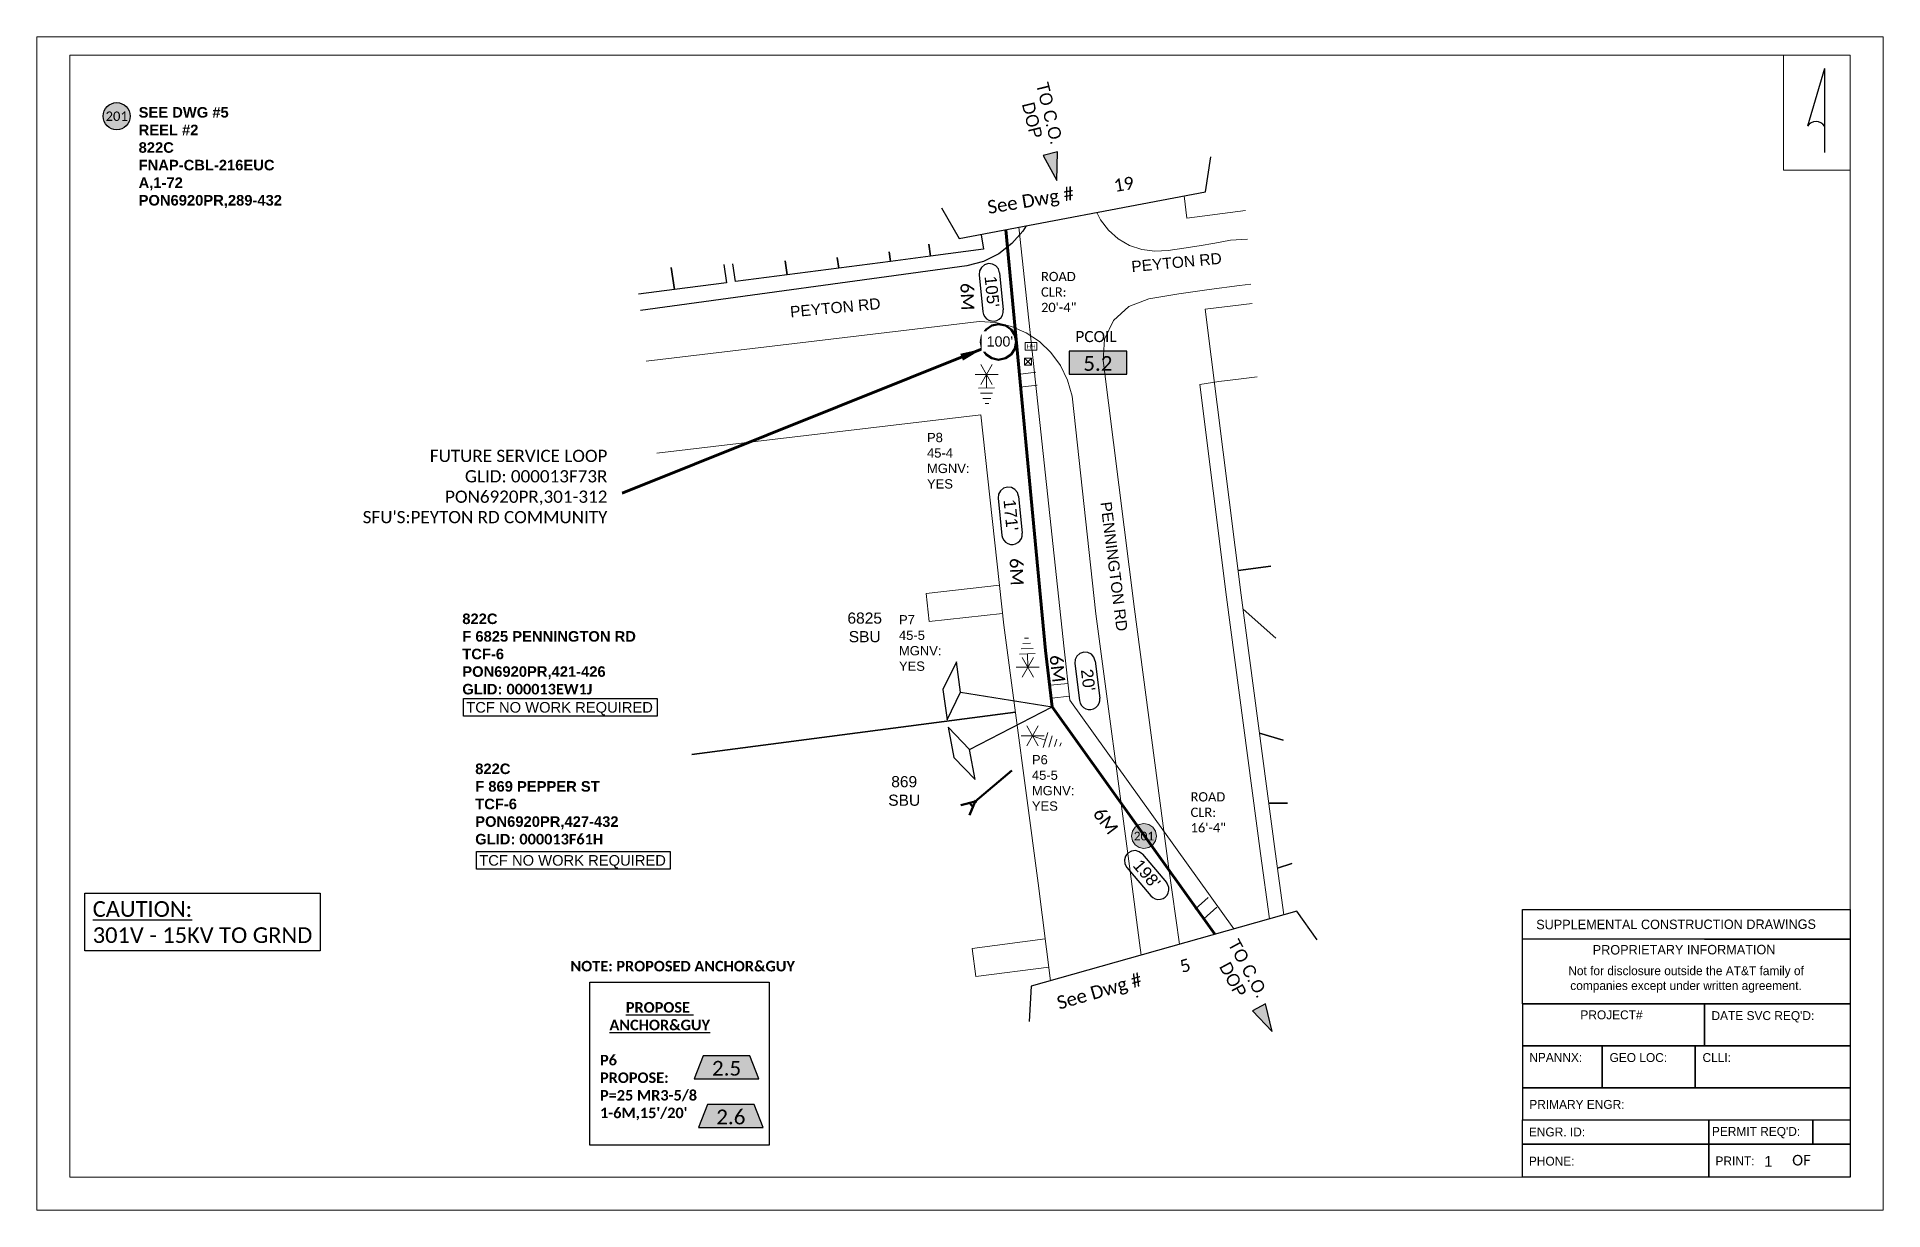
# Paper-space layout '6' of a CAD drawing. Header units: inches. Extents: x 1.3 to 17.9, y 1 to 11.6.
# The model-space entities are those that its viewports show. They can reach past a viewport. Long polylines and large blocks are cut down to what shows.
import ezdxf
from ezdxf.enums import TextEntityAlignment as Align
from ezdxf.lldxf.tags import DXFTag

# ---------------------------------------------------------------- set-up
doc = ezdxf.new("R2010")
doc.units = ezdxf.units.IN
doc.header["$MEASUREMENT"] = 0
doc.linetypes.add('ACAD_ISO02W100', pattern=[15, 12, -3])
for name, color, linetype in [('20 loop', 1, 'Continuous'), ('845CHH', 7, 'Continuous'), ('ADDRESS', 6, 'Continuous'), ('CableCallout', 7, 'Continuous'), ('EOP', 150, 'Continuous'), ('EX PED', 5, 'Continuous'), ('EXIST HH', 20, 'Continuous'), ('EXIST MH', 20, 'Continuous'), ('FBT.FST', 1, 'Continuous'), ('GroundingRED', 1, 'Continuous'), ('P-P VALUES', 7, 'Continuous'), ('parcels', 7, 'Continuous'), ('Placemark', 7, 'Continuous'), ('Pole_Temp', 7, 'Continuous'), ('REELS', 250, 'Continuous'), ('REELS BUBBLES', 87, 'Continuous'), ('SPAN LENGTHS', 7, 'Continuous'), ('STREET NAMES', 250, 'Continuous'), ('TerminalCallout', 7, 'Continuous'), ('TO CO', 7, 'Continuous'), ('Viewport', 7, 'Continuous')]:
    doc.layers.add(name, color=color, linetype=linetype)
for name, color, linetype, lineweight in [('AERIAL CABLE PROP', 1, 'Continuous', 60), ('AnchorGuyProposed', 1, 'Continuous', 50), ('AnchorGuyRemove', 7, 'Continuous', 0), ('BURIED CABLE PROP', 1, 'BUR', 60), ('DRIVEWAYS', 250, 'Continuous', 20), ('F-TEXT', 21, 'Continuous', 30), ('INNERDUCT', 4, 'Continuous', 53), ('MISC', 7, 'Continuous', 0), ('OVERLASH', 255, 'Continuous', 0), ('Pole notes', 7, 'Continuous', 0), ('Poles', 7, 'Continuous', 0), ('PROP CABLE', 1, 'Continuous', 50), ('RIZER TEXT', 1, 'Continuous', 0), ('ROAD CLEARENCE TEXT', 7, 'Continuous', 0), ('ROW', 102, 'ACAD_ISO02W100', 20), ('STRAND TEXT', 7, 'Continuous', 0), ('TEXT', 7, 'Continuous', 0), ('Transformer', 92, 'Continuous', 0), ('unk 2 (def)', 7, 'Continuous', 0), ('z Level 63', 7, 'Continuous', 0)]:
    doc.layers.add(name, color=color, linetype=linetype, lineweight=lineweight)
doc.layers.get('Viewport').off()
doc.styles.add('Annotative', font='arial.ttf')
doc.styles.add('calibri', font='calibri.ttf')
doc.styles.add('Legend', font='calibri.ttf')
doc.styles.add('MtXpl_Courier_New', font='cour.ttf')
doc.styles.add('PROPOSED', font='calibri.ttf')
doc.styles.get("Standard").update_dxf_attribs({"font": 'arial.ttf'})
doc.styles.add('TelcoFixed', font='dgn000.shx', dxfattribs={"height": 108})
tags = doc.linetypes.add('BUR', pattern='A,4.693195999999999,-0.073857,["B",Standard,S=0.5,R=0,X=0,Y=-0.25],-0.553701,4.679246', length=10).pattern_tags.tags
tags[6] = DXFTag(74, 10)
tags = doc.linetypes.add('EPV', pattern='A,3.309809,-0.120318,["EOP",Standard,S=0.477614,R=0,X=0,Y=-0.246604],-1.488372', length=4.918499).pattern_tags.tags
tags[6] = DXFTag(74, 10)
tags = doc.linetypes.add('RRW', pattern='A,0.9007299999999999,-0.315516,0.9007299999999999,-0.315516,0.9007299999999999,-0.120318,["R/W",Standard,S=0.477614,R=0,X=0,Y=-0.246604],-1.382879', length=4.836419).pattern_tags.tags
tags[14] = DXFTag(74, 10)
doc.dimstyles.get("Standard").update_dxf_attribs({"dimtxt": 2, "dimasz": 2, "dimexe": 0.18, "dimexo": 0.0625, "dimgap": 0.09, "dimtad": 0, "dimdec": 0, "dimzin": 0, "dimdsep": 46, "dimtxsty": 'Standard', "dimcen": 0.09, "dimadec": 0, "dimazin": 0, "dimtfac": 1, "dimtdec": 0, "dimtofl": 0, "dimtmove": 0, "dimatfit": 3, "dimfxl": 1, "dimtolj": 1, "dimtzin": 0, "dimarcsym": 0})

psp = doc.layouts.new('6')

# ---------------------------------------------------------------- texts
at = {"color": 18, "lineweight": 50, "true_color": 0x000000, "insert": (16.82688858578395, 1.508609950910781), "char_height": 0.095, "width": 0.7540039417133492, "attachment_point": 1, "style": 'Annotative'}
psp.add_mtext('1 ', dxfattribs=at)
at = {"layer": '845CHH', "color": 18, "linetype": 'ByBlock', "lineweight": -2, "true_color": 0x000000, "insert": (1.806388058785927, 3.799649952159952), "char_height": 0.140916919280301, "attachment_point": 1, "style": 'PROPOSED', "bg_fill": 16, "box_fill_scale": 1.5, "bg_fill_color": 256, "bg_fill_transparency": 0}
psp.add_mtext('{\\LCAUTION:}\\P301V - 15KV TO GRND', dxfattribs=at)
at = {"layer": 'CableCallout', "lineweight": 70, "insert": (2.218729812779367, 10.93591781467025), "char_height": 0.0948, "width": 1.28268797271487, "attachment_point": 1}
psp.add_mtext('{\\fArial|b1|i0|c0|p34;SEE DWG #5\\PREEL #2^J822C\\C7;\\PFNAP-CBL-216EUC\\PA,1-72\\PPON6920PR,289-432}', dxfattribs=at)
at = {"layer": 'F-TEXT', "color": 18, "lineweight": 25, "true_color": 0x000000, "insert": (3.483969469233159, 7.856194444133138), "char_height": 0.11, "attachment_point": 1}
psp.add_mtext_dynamic_manual_height_columns("\\pxqr;{\\fCalibri|b0|i0|c0|p34;FUTURE SERVICE LOOP\\PGLID: 000013F73R\\PPON6920PR,301-312\\PSFU'S:PEYTON RD COMMUNITY}", width=2.947327114428651, gutter_width=0.05196207736973214, heights=[0], dxfattribs=at)
at = {"layer": 'REELS', "char_height": 0.0948, "attachment_point": 1, "style": 'Annotative'}
for s, insert, width in [('\\pxql;{\\fCalibri|b1|i0|c0|p34;NOTE: PROPOSED ANCHOR&GUY}', (6.099545552151127, 3.263012224213112), 2.060004), ("\\pxqc;{\\fCalibri|b1|i0|c0|p34;\\LPROPOSE  ANCHOR&GUY\\l\\P\\pq*;\\PP6\\PPROPOSE:\\PP=25 MR3-5/8 \\P1-6M,15'/20'}", (6.365043618309875, 2.892513486796451), 1.073422089033277)]:
    psp.add_mtext(s, dxfattribs=dict(at, insert=insert, width=width))
at = {"layer": 'TerminalCallout', "lineweight": 30}
for p in [(5.163002281809734, 5.494183638732915), (5.279808237026778, 4.118713166504957)]:
    psp.add_text('TCF NO WORK REQUIRED', height=0.0948, dxfattribs=at).set_placement(p)
at = {"layer": 'TerminalCallout', "lineweight": 30, "char_height": 0.0948, "width": 1.839654610451454, "attachment_point": 1}
for s, insert in [('{\\fArial|b1|i0|c0|p34;822C\\PF 6825 PENNINGTON RD ^JTCF-6^J\\C7;PON6920PR\\C256;,421-426^JGLID:} {\\fCalibri|b1|i0|c0|p34;\\C256;\\c0;000013EW1J\\P\\fArial|b1|i0|c0|p34;\\C256;       }', (5.127333581724716, 6.384538508920842)), ('{\\fArial|b1|i0|c0|p34;822C\\PF 869 PEPPER ST ^JTCF-6^J\\C7;PON6920PR\\C256;,427-432^JGLID: \\fCalibri|b1|i0|c0|p34;\\C256;\\c0;000013F61H\\P\\fArial|b1|i0|c0|p34;\\C256;     }', (5.243557663342493, 5.036433780170949))]:
    psp.add_mtext(s, dxfattribs=dict(at, insert=insert))
at = {"layer": 'TEXT', "insert": (10.82229046302883, 8.873210247672983), "char_height": 0.1, "width": 0.2705384615384616, "attachment_point": 5, "style": 'Legend'}
psp.add_mtext('PCOIL', dxfattribs=at)

msp = doc.modelspace()

# ---------------------------------------------------------------- texts
at = {"layer": 'ADDRESS', "color": 7, "lineweight": 50, "char_height": 6, "width": 21.53156889495225, "attachment_point": 2}
for s, insert in [('6825 SBU', (2014955.037635205, 780167.039409848)), ('869 SBU', (2014976.330035313, 780078.8482323507))]:
    msp.add_mtext(s, dxfattribs=dict(at, insert=insert))
at = {"layer": 'P-P VALUES', "color": 4, "insert": (2015061.084595646, 779948.1330936251), "char_height": 6.999999999999997, "width": 53.1287061897138, "attachment_point": 5, "rotation": 6.502750264176466, "style": 'Legend'}
msp.add_mtext("{\\fVerdana|b0|i0|c0|p34;PI-P 365'}", dxfattribs=at)
at = {"layer": 'Pole_Temp', "lineweight": 0, "char_height": 5, "attachment_point": 1}
for s, insert, width in [('P9\\P45-4\\PMGNV: YES', (2014991.536152769, 780402.3312743929), 22.33512960436562), ('P8\\P45-4\\PMGNV: YES', (2014988.635601252, 780263.9159504893), 22.33512960436562), ('P7\\P45-5\\PMGNV: YES', (2014973.513726553, 780165.6270701698), 27.70006821282401), ('P6\\P45-5\\PMGNV: YES', (2015045.192380256, 780090.185451514), 27.69665757162347)]:
    msp.add_mtext(s, dxfattribs=dict(at, insert=insert, width=width))
at = {"layer": 'RIZER TEXT', "insert": (2015200.085016905, 779965.7886729548), "char_height": 5, "attachment_point": 8, "style": 'Legend'}
msp.add_mtext_dynamic_manual_height_columns("\\pxql;{\\C1;+24' UP\\PPOLE}", width=25.64623127356171, gutter_width=0.9999999999999998, heights=[0], dxfattribs=at)
at = {"layer": 'ROAD CLEARENCE TEXT', "lineweight": 50, "char_height": 5, "attachment_point": 1, "style": 'PROPOSED'}
for s, insert in [('ROAD CLR:\\P20\'-4"', (2015050.100712699, 780350.7160778273)), ('ROAD CLR:\\P16\'-4"', (2015130.744605504, 780070.1628143764))]:
    msp.add_mtext_dynamic_manual_height_columns(s, width=26.23384615384615, gutter_width=50, heights=[0], dxfattribs=dict(at, insert=insert))
at = {"layer": 'STRAND TEXT', "color": 7, "lineweight": 50, "style": 'PROPOSED'}
for rotation, p in [(272.262673902674, (2015006.601201965, 780344.6233416615)), (272.262673902674, (2015033.166762306, 780196.2634611166)), (276.3667313054362, (2015054.675995762, 780143.7618926552)), (306.9038310628253, (2015077.763106353, 780058.4925709189))]:
    msp.add_text('6M', height=6.999999999999996, rotation=rotation, dxfattribs=at).set_placement(p)
at = {"layer": 'STREET NAMES', "color": 7, "char_height": 6, "attachment_point": 1}
for s, width, insert, rotation in [('PENNINGTON RD', 116.2382467330496, (2015056.865885925, 780454.4966353), 278.4036907155498), ('PEYTON RD', 84.06374524264133, (2015098.54709311, 780356.5385236857), 5.394691889105204), ('PEYTON RD', 84.06374524264133, (2014914.538258794, 780332.1334742428), 5.394691889105204), ('PENNINGTON RD', 116.2382467330496, (2015088.057383174, 780227.1445749922), 277.2098431267434)]:
    msp.add_mtext_dynamic_manual_height_columns(s, width=width, gutter_width=25, heights=[0], dxfattribs=dict(at, insert=insert, rotation=rotation))

# ---------------------------------------------------------------- blocks, each defined once
blk = doc.blocks.new('ATTSW_NORTH1')
at = {"layer": 'z Level 63', "color": 0, "linetype": 'Continuous', "lineweight": -2, "ltscale": 800.0016000032}
for q in [(-1457.820284862712, -1329.189083256584), (0, -3558.796577751535)]:
    blk.add_line((0, 3558.796577751593), q, dxfattribs=at)
blk.add_arc((-728.9101424310356, -1826.378549324159), 882.3306414873485, 34.29789068001725, 145.7021093199828, dxfattribs=at)
blk = doc.blocks.new('*U420')
for p, q in [((13.34849241262916, 1.852501518347088), (13.34849241262916, 2.701008344256723)), ((13.34849241262916, 2.701008344256723), (16.29560800141369, 2.701008344256723)), ((16.29560800141369, 2.701008344256723), (16.29560800141369, 1.852501518347088)), ((16.29560800141369, 2.435673559590715), (13.34849241262916, 2.435673559590715)), ((14.98577885084278, 2.435673559590715), (16.29560800141369, 2.435673559590715)), ((13.34849241262916, 1.852501518347088), (14.98577885084278, 1.852501518347088)), ((16.29560800141369, 1.852501518347088), (13.34849241262916, 1.852501518347088)), ((13.34849241262916, 1.852501518347088), (13.34849241262916, 1.475429490140112)), ((14.98577885084278, 1.475429490140112), (14.98577885084278, 1.852501518347088)), ((14.98577885084278, 1.852501518347088), (16.29560800141369, 1.852501518347088)), ((14.98577885084278, 1.852501518347088), (14.98577885084278, 1.475429490140112)), ((16.29560800141369, 1.852501518347088), (16.29560800141369, 1.475429490140112)), ((13.34849241262916, 1.475429490140112), (14.0667072716534, 1.475429490140112)), ((13.34849241262916, 1.475429490140112), (13.34849241262916, 1.098357461945459)), ((14.98577885084278, 1.475429490140112), (13.34849241262916, 1.475429490140112)), ((14.0667072716534, 1.098357461945459), (14.0667072716534, 1.475429490140112)), ((14.0667072716534, 1.475429490140112), (14.90197499135123, 1.475429490140112)), ((14.0667072716534, 1.475429490140112), (14.0667072716534, 1.098357461945459)), ((14.90197499135123, 1.475429490140112), (14.90197499135123, 1.098357461945459)), ((14.90197499135123, 1.098357461945459), (14.90197499135123, 1.475429490140112)), ((14.90197499135123, 1.475429490140112), (16.29560800141369, 1.475429490140112)), ((16.29560800141369, 1.475429490140112), (14.98577885084278, 1.475429490140112)), ((16.29560800141369, 1.475429490140112), (16.29560800141369, 1.098357461945459)), ((13.34849241262916, 1.098357461945459), (13.34849241262916, 0.810591966744276)), ((14.0667072716534, 1.098357461945459), (13.34849241262916, 1.098357461945459)), ((13.34849241262916, 1.098357461945459), (16.29560800141369, 1.098357461945459)), ((14.90197499135123, 1.098357461945459), (14.0667072716534, 1.098357461945459)), ((16.29560800141369, 1.098357461945459), (14.90197499135123, 1.098357461945459)), ((16.29560800141369, 1.098357461945459), (16.29560800141369, 0.810591966744276)), ((13.34849241262916, 0.810591966744276), (16.29560800141369, 0.810591966744276)), ((13.34849241262916, 0.5922871083281138), (13.34849241262916, 0.810591966744276)), ((13.34849241262916, 0.810591966744276), (15.02547064328433, 0.810591966744276)), ((15.02547064328433, 0.810591966744276), (15.95822776566058, 0.810591966744276)), ((15.02547064328433, 0.810591966744276), (15.02547064328433, 0.5922871083281138)), ((15.02547064328433, 0.5922871083281138), (15.02547064328433, 0.810591966744276)), ((15.95822776566058, 0.810591966744276), (16.29560800141369, 0.810591966744276)), ((15.95822776566058, 0.5922871083281138), (15.95822776566058, 0.810591966744276)), ((15.95822776566058, 0.810591966744276), (15.95822776566058, 0.5922871083281138)), ((16.29560800141369, 0.810591966744276), (16.29560800141369, 0.5922871083281138)), ((13.34849241262916, 0.2945986650165446), (13.34849241262916, 0.5922871083281138)), ((13.34849241262916, 0.5922871083281138), (15.02547064328433, 0.5922871083281138)), ((15.02547064328433, 0.5922871083281138), (13.34849241262916, 0.5922871083281138)), ((15.02547064328433, 0.5922871083281138), (15.95822776566058, 0.5922871083281138)), ((16.29560800141369, 0.5922871083281138), (15.02547064328433, 0.5922871083281138)), ((15.02547064328433, 0.5922871083281138), (15.02547064328433, 0.2945986650165446)), ((15.02547064328433, 0.2945986650165446), (15.02547064328433, 0.5922871083281138)), ((15.95822776566058, 0.5922871083281138), (16.29560800141369, 0.5922871083281138)), ((16.29560800141369, 0.5922871083281138), (16.29560800141369, 0.2945986650165446)), ((15.02547064328433, 0.2945986650165446), (13.34849241262916, 0.2945986650165446)), ((16.29560800141369, 0.2945986650165446), (15.02547064328433, 0.2945986650165446))]:
    blk.add_line(p, q)
at = {"layer": 'z Level 63', "color": 7, "linetype": 'Continuous', "lineweight": 0, "flags": 128}
blk.add_lwpolyline([(0, 10.54295848393176), (16.59020666643023, 10.54295848393176), (16.59020666643023, 0), (0, 0), (0, 10.54295848393176)], dxfattribs=at)
at = {"layer": 'z Level 63', "color": 7, "linetype": 'Continuous', "lineweight": 0}
for points in [[(0.2945986650165455, 10.38019258363666), (16.29560800141369, 10.38019258363666), (16.29560800141369, 1.852501518347088), (16.29560800141369, 0.2945986650165455), (13.34849241262916, 0.2945986650165455), (0.2945986650165455, 0.2945986650165455)], [(15.693919997681, 10.38019258363666), (16.29560800141368, 10.38019258363666), (16.29560800141368, 9.345351440201124), (15.693919997681, 9.345351440201124)]]:
    blk.add_lwpolyline(points, close=True, dxfattribs=at)
at = {"layer": 'unk 2 (def)', "color": 7, "linetype": 'Continuous', "lineweight": 30, "ltscale": 100, "xscale": 0.0001058182743603506, "yscale": 0.0001058182743603506, "zscale": 0.0001058182743603506}
blk.add_blockref('ATTSW_NORTH1', (16.06477348676981, 9.881967851988689), dxfattribs=at)
at = {"color": 18, "lineweight": 30, "true_color": 0x000000, "style": 'TelcoFixed'}
for s, p in [('SUPPLEMENTAL CONSTRUCTION DRAWINGS', (13.47329721691971, 2.523516794828307)), ('PROPRIETARY INFORMATION', (13.98114065982369, 2.296402577848582))]:
    blk.add_text(s, height=0.085, rotation=0.08500000000000002, dxfattribs=at).set_placement(p)
at = {"color": 18, "lineweight": 20, "true_color": 0x000000, "style": 'TelcoFixed'}
for s, p in [('PROJECT#', (13.87033024889612, 1.714634983979026)), ("DATE SVC REQ'D:", (15.04832713370683, 1.707652507367123)), ('NPANNX:', (13.41079512932676, 1.332115267700393)), ('GEO LOC:', (14.13232513159794, 1.330580479160147)), ('CLLI:', (14.96765424283738, 1.330580479160147)), ('PRIMARY ENGR:', (13.41097930395159, 0.909711218730447)), ('ENGR. ID:', (13.40734870117867, 0.6618585543899074)), ("PERMIT REQ'D:", (15.0521389235094, 0.666943820419921)), ('PHONE:', (13.4073487011787, 0.3999861248375798)), ('PRINT:', (15.08432693183387, 0.4015209133778253))]:
    blk.add_text(s, height=0.08, dxfattribs=at).set_placement(p)
at = {"color": 18, "lineweight": 25, "true_color": 0x000000, "insert": (13.37062784519279, 2.191061753171212), "char_height": 0.08, "width": 2.898228571428567, "attachment_point": 1, "style": 'TelcoFixed'}
blk.add_mtext('\\pxqc;Not for disclosure outside the AT&T family of\\Pcompanies except under written agreement.', dxfattribs=at)
at = {"color": 18, "lineweight": 50, "true_color": 0x000000, "insert": (15.77340754374479, 0.4958542468682765), "char_height": 0.095, "attachment_point": 1, "style": 'calibri'}
blk.add_mtext_dynamic_manual_height_columns('OF', width=0.2138519055382027, gutter_width=0.475, heights=[0.103258784066311], dxfattribs=at)
at = {"color": 18, "lineweight": 50, "true_color": 0x000000, "style": 'MtXpl_Courier_New', "flags": 10}
blk.add_attdef('PROJECT_#', (13.83180658333828, 1.523903139604286), '', height=0.085, rotation=0.05, dxfattribs=at)
for tag, p in [('SVC_DATE', (15.23653331062125, 1.530556560489181)), ('GEO_LOC', (14.14976073044807, 1.14818607331874)), ('CLLI_REG', (15.29273170120809, 1.150863401305024)), ('PRIMARY_ENG', (14.52149200096295, 0.8940594164008928)), ('ENGR_ID', (14.05452081127601, 0.6571100788113142)), ('PERMIT_REQ', (16.01542996611477, 0.6594570520076104)), ('PHONE_#', (13.92723977283373, 0.3924638334498809)), ('TOTAL_PG', (15.98725944928299, 0.3985157853298149))]:
    blk.add_attdef(tag, p, '', height=0.085, dxfattribs=at)
blk.add_attdef('NPANNX', text='', height=0.085, dxfattribs=at).set_placement((13.42274346103387, 1.241935592823809), align=Align.TOP_LEFT)
blk = doc.blocks.new('CCFB')
at = {"linetype": 'Continuous', "lineweight": 0, "true_color": 0xffffff}
h = blk.add_hatch(color=7, dxfattribs=at)
h.dxf.hatch_style = 1
h.paths.add_polyline_path([(-0.1216836353353937, 0, 1), (0.1216836353353937, 0, 1)])
at = {"color": 0, "linetype": 'ByBlock', "lineweight": -2}
blk.add_circle((0, 0), 0.1216836353353937, dxfattribs=at)
at = {"color": 0, "linetype": 'ByBlock', "lineweight": -2, "style": 'PROPOSED'}
blk.add_attdef('CCFN', text='', height=0.08437499999999999, dxfattribs=at).set_placement((-4.879430193227563e-14, -4.485301019485632e-14), align=Align.MIDDLE_CENTER)
at = {"color": 0, "linetype": 'ByBlock', "lineweight": -2, "flags": 104}
blk.add_attdef('CCFA', text='', height=0.08437499999999999, dxfattribs=at).set_placement((0.2063068056513823, 0.08956686444820822), align=Align.TOP_LEFT)
blk = doc.blocks.new('*U414')
h = blk.add_hatch(color=92)
h.dxf.hatch_style = 1
h.paths.add_polyline_path([(149.8786954304534, -0.05685292398920438), (-56.25108877172897, 54.91337148501616), (-56.25108877172897, -54.91249257389091)])
at = {"color": 92, "lineweight": 30}
blk.add_lwpolyline([(-579.7523988562098, 0.0004394555626276997, 0, 0, 0), (-56.25108877172897, 0.0004394555626276997, 30, 0, 0), (0.00020904863049509, 0.0004394555626276997, 0, 0, 0)], format="xyseb", dxfattribs=at)
at = {"color": 92}
blk.add_lwpolyline([(149.8786954304534, -0.05685292398920438), (-56.25108877172897, 54.91337148501616), (-56.25108877172897, -54.91249257389091), (149.8786954304534, -0.05685292398920438)], close=True, dxfattribs=at)
at = {"color": 92, "lineweight": 30, "char_height": 95, "attachment_point": 1, "style": 'TelcoFixed'}
for s, insert in [('TO C.O.', (-588.2215829654524, 114.513878721923)), ('\\pxql;DOP', (-469.0938219933232, -24.041088013847))]:
    blk.add_mtext_dynamic_manual_height_columns(s, width=678.4658020231873, gutter_width=1, heights=[0], dxfattribs=dict(at, insert=insert))
blk = doc.blocks.new('*U319')
at = {"color": 92, "lineweight": 30}
blk.add_lwpolyline([(17.64830332176687, 9.60880173982921), (13.92309291382638, 10.04095335399207), (2.224000239878674, -13.86733899724124), (4.851106300793286, -16.54357914822872)], dxfattribs=at)
at = {"color": 92, "lineweight": 30, "style": 'Legend'}
blk.add_text('See Dwg #', height=1.414881340905363, rotation=242.6180592762548, dxfattribs=at).set_placement((14.14027490131077, 5.98500054730439))
at = {"lineweight": 0, "style": 'Legend'}
blk.add_attdef('DWG', (7.959114804732952, -6.155255674570661), '', height=1.349999999999999, rotation=242.6180592762548, dxfattribs=at)
blk = doc.blocks.new('*U320')
at = {"color": 92, "lineweight": 30}
blk.add_lwpolyline([(5.381629191049519, -21.04881129564596), (9.102676791016236, -20.5821718632856), (15.35635548039702, 8.078285671570924), (12.16791410044024, 10.05256760879039)], dxfattribs=at)
at = {"color": 92, "lineweight": 30, "style": 'Legend'}
blk.add_text('See Dwg #', height=1.414881340905362, rotation=258.1192056406229, dxfattribs=at).set_placement((11.75323867956836, 6.639375777891319))
at = {"lineweight": 0, "style": 'Legend'}
blk.add_attdef('DWG', (9.041494048644807, -6.71124227255709), '', height=1.349999999999999, rotation=258.1192056406229, dxfattribs=at)
blk = doc.blocks.new('*U418')
at = {"linetype": 'Continuous', "lineweight": 0, "true_color": 0xffffff}
h = blk.add_hatch(color=7, dxfattribs=at)
h.dxf.hatch_style = 1
h.paths.add_polyline_path([(0.1846579991013264, -0.06053593705795673), (0.1337947994607954, 0.07154247106849444), (-0.1337947994607956, 0.07154247106849444), (-0.1846579991013269, -0.06053593705795673)])
at = {"color": 0, "linetype": 'ByBlock', "lineweight": -2}
blk.add_lwpolyline([(-0.1337947994607957, 0.07154247106849446), (-0.1846579991013269, -0.06053593705795673), (0.1846579991013264, -0.06053593705795673), (0.1337947994607954, 0.07154247106849446), (-0.1337947994607957, 0.07154247106849446)], dxfattribs=at)
at = {"color": 0, "linetype": 'ByBlock', "lineweight": -2, "style": 'PROPOSED'}
blk.add_attdef('CCFN', text='', height=0.08437499999999999, dxfattribs=at).set_placement((-4.879430193227563e-14, -4.485301019485632e-14), align=Align.MIDDLE_CENTER)
at = {"color": 0, "linetype": 'ByBlock', "lineweight": -2, "flags": 104}
blk.add_attdef('CCFA', text='', height=0.08437499999999999, dxfattribs=at).set_placement((0.2063068056513823, 0.08956686444820822), align=Align.TOP_LEFT)
blk = doc.blocks.new('*U419')
at = {"linetype": 'Continuous', "lineweight": 0, "true_color": 0xffffff}
h = blk.add_hatch(color=7, dxfattribs=at)
h.dxf.hatch_style = 1
h.paths.add_polyline_path([(-0.1646579991013269, -0.06053593705795671), (0.1646579991013263, -0.06053593705795676), (0.1646579991013263, 0.0709794079818593), (-0.1646579991013269, 0.0709794079818593)])
at = {"color": 0, "linetype": 'ByBlock', "lineweight": -2}
blk.add_lwpolyline([(-0.1646579991013269, -0.06053593705795673), (0.1646579991013263, -0.06053593705795673), (0.1646579991013263, 0.0709794079818593), (-0.1646579991013269, 0.0709794079818593)], close=True, dxfattribs=at)
at = {"color": 0, "linetype": 'ByBlock', "lineweight": -2, "style": 'PROPOSED'}
blk.add_attdef('CCFN', text='', height=0.08437499999999999, dxfattribs=at).set_placement((-4.879430193227563e-14, -4.485301019485632e-14), align=Align.MIDDLE_CENTER)
at = {"color": 0, "linetype": 'ByBlock', "lineweight": -2, "flags": 104}
blk.add_attdef('CCFA', text='', height=0.08437499999999999, dxfattribs=at).set_placement((0.2063068056513823, 0.08956686444820822), align=Align.TOP_LEFT)
blk = doc.blocks.new('ACMAP_ANN_TEMPLATE_SPANS')
at = {"color": 0, "linetype": 'ByBlock', "lineweight": -2}
for p, q in [((-8.152258758647022, 12.48579457613637), (22.73670367137532, 12.48579457613637)), ((-8.152258758647022, -4.489136403890521), (22.73670367137532, -4.489136403890521))]:
    blk.add_line(p, q, dxfattribs=at)
for centre, start, end in [((-8.152258758647022, 3.998329086122945), 90, 270), ((22.73670367137532, 3.998329086122945), 270, 90)]:
    blk.add_arc(centre, 8.48746549001349, start, end, dxfattribs=at)
at = {"color": 18, "lineweight": 50, "true_color": 0x000000, "style": 'Annotative'}
blk.add_attdef('AERIALFOOT', text='', height=10, dxfattribs=at).set_placement((6.686639764051677, 4.728349187102339), align=Align.MIDDLE_CENTER)
blk = doc.blocks.new('*U416')
at = {"linetype": 'Continuous', "lineweight": 0, "true_color": 0xffffff}
h = blk.add_hatch(color=7, dxfattribs=at)
h.dxf.hatch_style = 1
h.paths.add_polyline_path([(-0.1216836353353937, 0, 1), (0.1216836353353937, 0, 1)])
at = {"color": 0, "linetype": 'ByBlock', "lineweight": -2}
blk.add_circle((0, 0), 0.1216836353353937, dxfattribs=at)
at = {"color": 0, "linetype": 'ByBlock', "lineweight": -2, "style": 'PROPOSED'}
blk.add_attdef('CCFN', text='', height=0.08437499999999999, dxfattribs=at).set_placement((-4.879430193227563e-14, -4.485301019485632e-14), align=Align.MIDDLE_CENTER)
at = {"color": 0, "linetype": 'ByBlock', "lineweight": -2, "flags": 104}
blk.add_attdef('CCFA', text='', height=0.08437499999999999, dxfattribs=at).set_placement((0.2063068056513823, 0.08956686444820822), align=Align.TOP_LEFT)
blk = doc.blocks.new('*U180')
at = {"linetype": 'Continuous', "lineweight": 0}
for p, q in [((-0.07895632718719386, -0.3862978595086548), (-0.8602413903171333, 0.7129710355557192)), ((0.7361450955836986, 0.19302042140164685), (-0.04513996754624089, 1.2922893164660207))]:
    blk.add_line(p, q, dxfattribs=at)
blk = doc.blocks.new('*U181')
at = {"linetype": 'Continuous', "lineweight": 0}
for p, q in [((-0.5021526868003077, -0.2001313805709507), (-0.5049934974790856, 1.1484939874689246)), ((0.49784509464319177, -0.19802493615458372), (0.49500428396441387, 1.1506004318852914))]:
    blk.add_line(p, q, dxfattribs=at)
blk = doc.blocks.new('*U187')
at = {"linetype": 'Continuous', "lineweight": 0}
for p, q in [((-0.07895632718719386, -0.3862978595086548), (-0.8602413903171333, 0.7129710355557192)), ((0.7361450955836986, 0.19302042140164685), (-0.04513996754624089, 1.2922893164660207))]:
    blk.add_line(p, q, dxfattribs=at)
blk = doc.blocks.new('*U188')
at = {"layer": 'FBT.FST', "lineweight": 30}
blk.add_lwpolyline([(-44.54345002097173, -22.84432644224659), (0, 0)], dxfattribs=at)
blk.add_lwpolyline([(-41.53654578956905, -39.14433155684269), (-44.54345002097173, -22.84432644224659), (-56.02628113935835, -10.89124193266465), (-53.0193769075861, -27.19124704695446)], close=True, dxfattribs=at)
blk = doc.blocks.new('*U189')
at = {"layer": 'FBT.FST', "lineweight": 30}
blk.add_lwpolyline([(-56.64843393570712, -6.965505135510535), (-49.42411500489725, 7.952298180615754), (-51.60443772269618, 24.38330036042347), (-58.82875665302687, 9.4654970443253)], close=True, dxfattribs=at)
blk.add_lwpolyline([(-49.42411500489725, 7.952298180615754), (0, 0)], dxfattribs=at)
blk = doc.blocks.new('HH')
at = {"layer": 'EXIST HH', "color": 1, "lineweight": 0}
blk.add_lwpolyline([(-5.696157515021346, 3.301187967726716), (4.746838742140481, 3.301187967726716), (4.746838742140481, -3.566200772468451), (-5.696157515021346, -3.566200772468451)], close=True, dxfattribs=at)
at = {"layer": 'EXIST HH', "color": 1}
blk.add_text('HH', height=4, dxfattribs=at).set_placement((-4.393143628733981, -2.224780506065912))
blk = doc.blocks.new('EX MH')
at = {"layer": 'EXIST MH', "lineweight": 0}
blk.add_circle((-0.1448043128475547, -0.1407622246770188), 7.024253633489055, dxfattribs=at)
at = {"layer": 'EXIST MH'}
blk.add_text('MH', height=5, dxfattribs=at).set_placement((-5.140123474877328, -2.419185792678036))
blk = doc.blocks.new('EX PED')
at = {"layer": 'EX PED', "color": 5, "lineweight": 0}
blk.add_lwpolyline([(-3.764058627886698, 3.739049226394854), (3.764058627653867, 3.739049226394854), (3.764058627653867, -3.739049226394854), (-3.764058627886698, -3.739049226394854)], close=True, dxfattribs=at)
for points in [[(-3.764058627886698, 3.739049226394854), (3.764058627653867, -3.739049226394854)], [(3.764058627653867, 3.739049226394854), (-3.764058627886698, -3.739049226394854)]]:
    blk.add_lwpolyline(points, dxfattribs=at)
blk = doc.blocks.new('Transforam')
at = {"layer": 'Transformer', "color": 3}
blk.add_lwpolyline([(-0.457138265171082, 6.946186634219498), (-6.636639627766352, -3.737272404746313), (5.70525798441711, -3.747148055434495)], close=True, dxfattribs=at)
blk.add_text('T', height=4, dxfattribs=at).set_placement((-2.023227286046165, -1.857558872347937))
blk = doc.blocks.new('100 loop')
at = {"layer": '20 loop', "lineweight": 50}
blk.add_circle((0.03355501824989915, 0.1748532380443066), 7.957747154594767, dxfattribs=at)
at = {"layer": '20 loop', "lineweight": 50, "insert": (-5.314746514661238, 2.685847337823361), "char_height": 4.56257601179533, "width": 3.872875634959753, "attachment_point": 1, "bg_fill": 2}
blk.add_mtext("100'", dxfattribs=at)
blk = doc.blocks.new('POLES')
at = {"layer": 'Poles'}
for points in [[(-0.9279452641875641, 1.718820345782353), (1.125573408324813, -1.843961284794444)], [(-0.9279452641875641, -1.843961284794444), (1.125573408324813, 1.714633763623507)], [(-1.95993782824056, -0.06466376078196845), (2.155472681101887, -0.06466376078196845)]]:
    blk.add_lwpolyline(points, dxfattribs=at)
blk = doc.blocks.new('*U207')
at = {"layer": 'Pole notes', "color": 135, "linetype": 'Continuous', "lineweight": 0, "true_color": 0x32a0a0, "flags": 128}
for points in [[(1.629893259251173, 3.103458574873724), (2.538031647886453, 2.412094065824963)], [(2.333987658097622, 3.51443320759685), (2.760537507257142, 3.189701392707151)], [(0.01718606168531512, -0.01412579643358398), (1.199389443134308, 1.538751534580277)], [(0.2941995557860412, 2.227871353597232), (2.107527831466894, 0.8473870254052704)], [(0.9670778784731128, 2.661058282436947), (2.34304513360467, 1.613536298835041)]]:
    blk.add_lwpolyline(points, dxfattribs=at)
blk = doc.blocks.new('*U208')
at = {"layer": 'Pole notes', "color": 135, "linetype": 'Continuous', "lineweight": 0, "true_color": 0x32a0a0, "flags": 128}
for points in [[(1.806513445218115, 3.003892814974767), (2.673135677534297, 2.261150515290256)], [(2.533203494374656, 3.373447470859004), (2.940253330715774, 3.024583663400797)], [(0.0161554331742373, -0.01517575099232493), (1.286212612451585, 1.466710749942289)], [(0.422404088703156, 2.20704154858509), (2.152834844458276, 0.7239684501492546)], [(1.119215316102553, 2.600577145234107), (2.432279304073328, 1.47521002432741)]]:
    blk.add_lwpolyline(points, dxfattribs=at)
blk = doc.blocks.new('*U174')
at = {"layer": 'Pole notes', "color": 135, "linetype": 'Continuous', "lineweight": 0, "true_color": 0x32a0a0, "flags": 128}
for points in [[(-0.01971383402923243, 0.02084729500566267), (-1.23709642047987, -1.504607548145363)], [(-1.703246103657203, -3.059067624991576), (-2.595347543696527, -2.347129960610009)], [(-1.030493638951708, -2.631930212702754), (-2.382162487115344, -1.553236781635553)], [(-0.347891413711091, -2.214233726535694), (-2.129197860213694, -0.7926698836445011)], [(-2.416548634217244, -3.453844234133371), (-2.835565977217305, -3.119449270527852)]]:
    blk.add_lwpolyline(points, dxfattribs=at)
blk = doc.blocks.new('*U175')
at = {"layer": 'Pole notes', "color": 135, "linetype": 'Continuous', "lineweight": 0, "true_color": 0x32a0a0, "flags": 128}
for points in [[(-2.439557565972731, 3.443955333016507), (-1.983285178799833, 3.725399881947752)], [(-2.308911176020595, 2.639231410157663), (-1.337492545295206, 3.238435933809586)], [(-2.134109393420631, 1.861744056856026), (-0.6622629831841617, 2.769629698331626)], [(-1.971520608265688, 1.078174634659377), (-0.03183730347099957, 2.274638212403414)], [(0.02135786139781748, 0.01434988320271026), (-1.003255934205485, 1.675433689079331)]]:
    blk.add_lwpolyline(points, dxfattribs=at)
blk = doc.blocks.new('*U252')
blk.add_line((-8.039376132320408, -2.629044460979388), (-7.745545848594577, -3.399341726186417))
for points in [[(1.370451369447383e-05, 7.498571636318729e-05), (-7.118725890883145, -2.715371854827181)], [(-9.451976885209474, -2.496587927008158), (-7.118725890339786, -2.71537185377111), (-8.697737998829872, -4.438349394871005)], [(-7.11872589122705, -2.715371855197466), (-7.024564198863567, -2.510200441960611)], [(-6.913554478117297, -2.809533547074001), (-7.118725891271826, -2.715371854788121)]]:
    blk.add_lwpolyline(points)
blk = doc.blocks.new('*U253')
for p, q in [((-5.927589813380607e-06, 1.594833234014682e-05), (4.752374088734521, 5.955264822336667)), ((4.52781390694136, 5.932146482081756), (4.752374089089155, 5.95526482250047)), ((5.253773096998876, 8.24448426295116), (4.752374089089155, 5.95526482250047)), ((4.752374089089155, 5.95526482250047), (6.874048959985681, 6.935278387763311)), ((4.752374088842643, 5.955264822830316), (4.775492429236338, 5.730704640572188)), ((4.950215263903141, 6.85854116800799), (5.594614719705549, 6.344300510551391))]:
    blk.add_line(p, q)

# ---------------------------------------------------------------- linework, layer by layer
at = {"layer": 'AERIAL CABLE PROP', "color": 5, "lineweight": 0}
msp.add_lwpolyline([(2015174.467422151, 779948.0018101421), (2015178.386347212, 779962.4773114144), (2015065.700604707, 780119.8302006942), (2015062.506075757, 780147.540741265), (2015020.000112283, 780545.155952158), (2014791.540487256, 780704.3094440093), (2014758.971179831, 780703.779508808), (2014418.800403679, 780700.0472479782)], dxfattribs=at)
at = {"layer": 'AERIAL CABLE PROP', "color": 5}
msp.add_lwpolyline([(2015174.467422151, 779948.0018101421), (2015169.801259101, 779957.290153597), (2015056.062914406, 780116.112882737), (2015052.560244468, 780146.4963536405), (2015015.16957703, 780541.1002188113), (2014788.552049708, 780694.2594955023), (2014529.752709847, 780690.0485714426)], dxfattribs=at)
at = {"layer": 'BURIED CABLE PROP', "color": 10, "lineweight": 70, "ltscale": 12}
msp.add_lwpolyline([(2015164.565035639, 779885.508999898), (2015155.381577377, 779951.3087718897, 0.004091165966537889), (2014771.513610959, 779900.2852834903, 0.003258973217572011), (2014614.63837611, 779876.4488675065), (2014276.651734081, 779836.2895853361), (2014097.325740654, 779817.4331758514), (2014101.620553107, 779778.7815592608), (2014108.900082658, 779776.006443111), (2014097.055398082, 779774.5880382911), (2014103.779738573, 779771.8129221413), (2014091.503206884, 779757.75228963)], format="xyb", dxfattribs=at)
at = {"layer": 'DRIVEWAYS', "color": 1}
for points in [[(2015027.656034016, 780181.8582196502), (2014988.151374033, 780177.3819001092), (2014989.842359954, 780162.254155785), (2015029.322312047, 780166.5803153709)], [(2015052.354088633, 779991.0144134783), (2015012.935425312, 779985.8351684634), (2015014.895590159, 779970.7399428776), (2015054.292224078, 779975.7686116751)], [(2014857.670808659, 779932.6822047875), (2014852.04283683, 779972.039307451), (2014836.970921283, 779969.9073028892), (2014842.448075703, 779930.5705128136)]]:
    msp.add_lwpolyline(points, dxfattribs=at)
at = {"layer": 'EOP', "color": 6, "linetype": 'EPV', "lineweight": 0, "ltscale": 5}
for points in [[(2015060.608929773, 780520.1227977631), (2015077.260306287, 780391.9646335691, 0.4152673588422842), (2015118.569159197, 780362.2671900336, 0.01273805580997107), (2015152.258732413, 780367.775842295, -0.1610964800873685), (2015259.602804227, 780349.7363261022)], [(2015140.3005027, 779874.8701186007), (2015118.923638866, 780030.354794375), (2015100.490480124, 780168.8845782724), (2015083.630520035, 780302.9006761409, -0.4002324050491869), (2015108.228273849, 780336.1969003008, -0.01856962926203731), (2015173.403974056, 780345.114690051, -0.142071394064301), (2015248.181101553, 780328.6268076795)], [(2015077.220471611, 779910.5381852374, 0.009531139679051876), (2014618.760066884, 779846.72757565), (2014261.169365034, 779804.2389559494), (2014158.375745735, 779794.255999119, -0.3983622087174248), (2014136.055327736, 779813.6837598241), (2014125.185673755, 779918.6435640383, 0.02912708351653555), (2014090.970748463, 780119.9392890926, -0.04478775881851449), (2014081.643627726, 780179.6130162325, -0.3839139535956247), (2014110.031175306, 780215.8144777901), (2014225.817053207, 780232.2512303822), (2014555.119297281, 780271.891320584), (2014709.449262423, 780293.1732230765, -0.06869455310850509), (2014714.919015175, 780293.1724619254), (2014723.141857301, 780292.0362105062, 0.03434168126456284), (2014725.879490661, 780291.8479586267, 0.03685309247269837), (2014740.397285905, 780291.8479586267, 0.02679880259686831), (2014742.536576536, 780291.9627018871), (2014798.890849602, 780298.0253929524), (2015016.774806222, 780323.9006871746, -0.3708457696426731), (2015066.838443972, 780283.7619646833), (2015079.649770046, 780166.2964458284), (2015098.102081442, 780027.6227249582), (2015103.160506784, 779988.9867736775)], [(2015189.809377085, 779881.8633649664), (2015168.472467479, 780037.0574335599), (2015150.077166755, 780175.3027050102), (2015135.646078593, 780290.0122365464, -0.01259364222104385), (2015177.419847857, 780295.2671658441, -0.1393785929762682), (2015224.095970427, 780284.8095772208)], [(2015208.824839195, 780122.6495027972, 1.108853624112054), (2015369.481064006, 780015.2428440313, 0.1632674463589444)], [(2015103.160506784, 779988.9867736775), (2015108.218932126, 779950.3508223968, -0.4020213458675361), (2015077.220471611, 779910.5381852374)]]:
    msp.add_lwpolyline(points, format="xyb", dxfattribs=at)
at = {"layer": 'EOP', "color": 6, "linetype": 'EPV', "ltscale": 5}
msp.add_lwpolyline([(2014131.777556466, 780295.3833243459), (2014136.938085843, 780354.6519338236, -0.4301870655677624), (2014164.207869166, 780378.808014798), (2014251.237300592, 780373.8023468219, 0.03544293937867479), (2014381.961737164, 780377.3328627589), (2014584.80645446, 780403.3144150404, 0.02227633839642089), (2014991.28592175, 780455.6585677512), (2015019.765028933, 780458.9950737522, -0.4054400041584899), (2015044.088742758, 780440.3597471484), (2015049.014240159, 780407.0192050844, -0.4039650813777217), (2015010.104851377, 780353.895912782), (2014740.316420507, 780317.1227209378, 0.06216139534667219), (2014733.129163753, 780315.236461262), (2014717.187174987, 780308.8538668306, -0.07545488781400359), (2014711.430221255, 780307.1556024996), (2014553.564335502, 780285.5150010976), (2014224.165660398, 780244.8435380736), (2014106.868358806, 780228.7907261731, 0.3883021166192576), (2014067.039255377, 780173.9170414493, 0.06597623784142717), (2014073.046698968, 780117.0987252761, -0.01483302779520785), (2014104.847194683, 779913.0689800724), (2014115.684269, 779808.4237723568, -0.02362546176472125), (2014127.42868145, 779629.3986895871, 0.02362546176472125)], format="xyb", dxfattribs=at)
at = {"layer": 'parcels'}
for points in [[(2015098.019361482, 780569.8884414021), (2015169.950413838, 780540.6183226407), (2015180.003500356, 780535.7876694091), (2015172.303782261, 780493.1283557825), (2015185.923502728, 780385.4868772142), (2015174.627352617, 780385.1615805142), (2015163.375810194, 780384.1078882255)], [(2014976.493774315, 780453.104409638), (2014990.523931851, 780359.207777489), (2014968.993857014, 780356.400953088), (2014955.082906542, 780449.4953194053)], [(2015017.897276913, 780370.6330441886), (2015019.090761041, 780362.9327013083), (2014990.523931851, 780359.207777489), (2014976.493774315, 780453.104409638)], [(2014927.302158202, 780444.9671404895), (2014941.07928615, 780352.7618901394), (2014913.210173634, 780349.1290591173), (2014899.53982508, 780440.6159745151)], [(2014955.082906542, 780449.4953194053), (2014968.993857014, 780356.400953088), (2014941.07928615, 780352.7618901394), (2014927.302158202, 780444.9671404895)], [(2014866.923440684, 780435.7255985481), (2014880.500247361, 780344.8641336896), (2014852.542312424, 780341.2200352252), (2014839.01779349, 780431.7309919907)], [(2014899.53982508, 780440.6159745151), (2014913.210173634, 780349.1290591173), (2014885.440471515, 780345.5090347975), (2014871.852872092, 780436.449372167)], [(2014817.511606649, 780428.7713479147), (2014831.012213078, 780338.412941847), (2014803.043355744, 780334.7659716271), (2014789.595372806, 780425.0835758176)], [(2014839.01779349, 780431.7309919907), (2014852.542312424, 780341.2200352252), (2014831.012213078, 780338.412941847), (2014817.511606649, 780428.7713479147)], [(2015164.431073279, 780333.6725301192), (2015177.162888577, 780335.2219271362), (2015194.952639346, 780194.6190618239), (2015156.324883496, 780189.7324639155)], [(2015195.08453765, 780335.1043624505), (2015177.162888577, 780335.2219271362), (2015163.988656897, 780333.6186903008)], [(2015036.267248674, 780113.2524702739), (2014857.750259795, 780089.979414139), (2014748.670642949, 780075.7596646138), (2014649.510875795, 780062.8398640938), (2014628.630948815, 780231.5553197071)], [(2015156.324883496, 780189.7324639155), (2015194.952639346, 780194.6190618239), (2015200.620636947, 780195.3364073075), (2015254.482425545, 780111.7862736546), (2015249.043644073, 780107.8111465089), (2015244.106822955, 780103.22682143), (2015239.740436815, 780098.0962769054), (2015159.015146538, 780168.7834688686)], [(2015159.015146538, 780168.7834688686), (2015239.740436815, 780098.0962769054), (2015234.969298037, 780090.6471048482), (2015231.397617788, 780082.5534166731), (2015167.89876743, 780102.0208429098)], [(2014877.896896797, 779935.4464768836), (2014857.750259795, 780089.979414139), (2015036.267248674, 780113.2524702739)], [(2015167.89876743, 780102.0208429098), (2015231.397617788, 780082.5534166731), (2015229.030967984, 780073.5787142776), (2015228.13943394, 780064.3394850902), (2015172.935783318, 780064.1664126295)], [(2014768.964553719, 779920.1249136716), (2014748.670642949, 780075.7596646138), (2014857.750259795, 780089.979414139), (2014877.896896797, 779935.4464768836)], [(2015172.935783318, 780064.1664126295), (2015228.13943394, 780064.3394850902), (2015228.749584593, 780055.0558691621), (2015230.848561877, 780045.9916491956), (2015177.621693081, 780029.245904963)], [(2015177.621693081, 780029.245904963), (2015230.848561877, 780045.9916491956), (2015234.681152351, 780036.8052924871), (2015240.040483605, 780028.4175950214), (2015183.325883332, 779987.7564620444)], [(2015183.325883332, 779987.7564620444), (2015240.040483605, 780028.4175950214), (2015244.26383769, 780023.5189992413), (2015249.010438429, 780019.1256780177), (2015188.910885418, 779947.1339345666)]]:
    msp.add_lwpolyline(points, dxfattribs=at)
for points in [[(2015255.48027453, 780499.518616382), (2015230.78762452, 780379.4739006422), (2015216.02507073, 780382.7704536319), (2015201.033078001, 780384.779976096), (2015185.923502728, 780385.4868772142), (2015172.303782261, 780493.1283557825), (2015180.003500356, 780535.7876694091), (2015255.48027453, 780499.518616382)], [(2015194.952639346, 780194.6190618239), (2015177.162888577, 780335.2219271362), (2015195.08453765, 780335.1043624505), (2015212.805251105, 780332.4248652272), (2015229.960960944, 780327.2381989919), (2015246.198485144, 780319.6518895254), (2015285.596479345, 780297.6751009971), (2015267.19837482, 780264.6943329349), (2015253.149536379, 780239.5111111179), (2015239.897490123, 780215.7534714676), (2015230.625557901, 780199.132080134), (2015200.620636947, 780195.3364073075), (2015194.952639346, 780194.6190618239)]]:
    msp.add_lwpolyline(points, close=True, dxfattribs=at)
at = {"layer": 'ROW', "color": 3, "linetype": 'RRW', "lineweight": 0, "ltscale": 5}
for points in [[(2016908.307144034, 779689.3910779818), (2016653.78665221, 779917.9463368362, 0.08667596418275343), (2016495.219109157, 780016.0698294736), (2015962.713089997, 780241.2598109702, -0.03051710460325585), (2015884.82765648, 780278.2333632025, -0.03036748585826889), (2015785.983027618, 780333.129057236), (2015581.282298279, 780446.7690608248, -0.2939494041940594), (2015456.897815245, 780632.8269659441, 0.01345388029026645), (2015428.448687579, 780636.4638868788), (2015225.800182558, 780664.4068069386), (2014978.070855677, 780701.6494408436), (2014969.103921525, 780673.5148690467, -0.3192908725947708), (2015110.124962541, 780527.0822903715), (2015128.735816196, 780379.7327153826)], [(2015636.275088279, 779575.9899875761), (2015268.866188313, 779535.0012672207, -0.4074792600808069), (2015244.624624947, 779553.9231888527), (2015217.99087526, 779751.2691371416), (2015206.808330556, 779829.5355639561, 0.01243600580954111), (2015197.698430327, 779883.2177033703), (2015176.400280057, 780038.1298558294), (2015158.011036616, 780176.3296052882), (2015138.610208988, 780330.542497868)], [(2014182.89246504, 779846.8071671175), (2014174.90196152, 779923.9652520551, 0.02921650739926229), (2014139.58683093, 780131.6308008768, -0.03286401552541506), (2014132.807757467, 780168.8117838071), (2014232.31934219, 780182.6729932887), (2014561.522752729, 780222.3011863037), (2014712.177167536, 780243.0762351612), (2014716.297773902, 780242.5068402052, 0.0263896245825938), (2014723.655352033, 780241.8833017822, 0.0319366047813509), (2014742.621424533, 780241.8833017822, 0.01884993266547779), (2014747.884803112, 780242.2495600382), (2014804.513347717, 780248.3417577143), (2015017.644516947, 780273.6526240916), (2015030.008628755, 780160.2875594324), (2015048.532003972, 780021.0797762367), (2015056.499692833, 779958.4041745194, 0.009205940882211333), (2014611.890980785, 779896.2631094297), (2014255.802474904, 779853.9529793623), (2014182.885795831, 779846.8715664851)]]:
    msp.add_lwpolyline(points, format="xyb", dxfattribs=at)
for points in [[(2015128.735816196, 780379.7327153826), (2015163.375810194, 780384.1078882255), (2015174.627352617, 780385.1615805142), (2015185.923502728, 780385.4868772142), (2015201.033078001, 780384.779976096)], [(2015138.611725046, 780330.5304470622), (2015163.932310739, 780333.6118332606)]]:
    msp.add_lwpolyline(points, dxfattribs=at)

# ---------------------------------------------------------------- block references
at = {"layer": 'AnchorGuyProposed', "xscale": -3.408992642566335, "yscale": -3.408992642566335, "zscale": -3.408992642566335, "rotation": 348.8970661934563}
msp.add_blockref('*U253', (2015034.448144987, 780081.9274665085), dxfattribs=at)
at = {"layer": 'AnchorGuyRemove', "xscale": -5.2951, "yscale": -5.2951, "zscale": -5.2951, "rotation": 348.8970661934563}
msp.add_blockref('*U252', (2015181.918876832, 779944.6466892535), dxfattribs=at)
at = {"layer": 'GroundingRED', "xscale": 3.735448405991392, "yscale": 3.735448405991392, "zscale": 3.735448405991392, "rotation": 221.1420867332972}
for name, p in [('*U207', (2015021.846929534, 780392.3443454172)), ('*U208', (2015020.738455944, 780295.402667335)), ('*U174', (2015042.968003672, 780137.5060654489)), ('*U175', (2015045.56344863, 780100.5497127449))]:
    msp.add_blockref(name, p, dxfattribs=at)
at = {"layer": 'INNERDUCT', "color": 6, "lineweight": 70}
for name, p in [('*U189', (2015056.063193401, 780116.1128984409)), ('*U188', (2015056.062914406, 780116.1128827371))]:
    msp.add_blockref(name, p, dxfattribs=at)
at = {"layer": 'OVERLASH', "xscale": 6.997610170159891, "yscale": 6.997610170159891, "zscale": 6.997610170159891}
for name, p, rotation in [('*U181', (2015046.260250632, 780292.9449406564), 96.61572104354333), ('*U180', (2015063.289909728, 780123.7026007948), 60.69359825404013), ('*U180', (2015142.215094171, 780008.3916450618), 96.61572104354333), ('*U187', (2015158.9677527, 779986.0351758092), 96.61572104354333)]:
    msp.add_blockref(name, p, dxfattribs=dict(at, rotation=rotation))
at = {"layer": 'Placemark', "lineweight": 70}
for name, p, xscale, yscale, zscale in [('EX MH', (2015175.081969779, 780329.2203410417), 0.4, 0.4, 0.4), ('Transforam', (2015171.887632605, 780314.4285369606), 0.5, 0.5, 0.5), ('EX PED', (2015043.096834525, 780302.23802193), 0.5, 0.5, 0.5), ('HH', (2015044.985276543, 780310.5855790973), 0.6, 0.6, 0.6)]:
    msp.add_blockref(name, p, dxfattribs=dict(at, xscale=xscale, yscale=yscale, zscale=zscale))
at = {"layer": 'Poles', "lineweight": 50, "xscale": 3, "yscale": 3, "zscale": 3}
for p in [(2015021.553627255, 780392.5383366996), (2015042.667941857, 780137.7000567312), (2015045.270146351, 780100.7437040273)]:
    msp.add_blockref('POLES', p, dxfattribs=at)
at = {"layer": 'REELS BUBBLES', "color": 250, "lineweight": 0, "xscale": 55, "yscale": 55, "zscale": 55}
for p in [(2015105.588005885, 780046.5082088868), (2015165.784113194, 779962.8996433264)]:
    msp.add_blockref('*U416', p, dxfattribs=at).add_auto_attribs({'CCFN': '201'})
at = {"layer": 'SPAN LENGTHS'}
ref = msp.add_blockref('ACMAP_ANN_TEMPLATE_SPANS', (2015020.214429285, 780344.132317827), dxfattribs=dict(at, xscale=0.6499999999999997, yscale=0.6499999999999997, zscale=0.6499999999999997, rotation=275.6463933609243))
ref.add_attrib('AERIALFOOT', "105'", dxfattribs={"layer": 'PROP CABLE', "height": 6.49999999999999, "rotation": 275.6463933733033, "style": 'Annotative'}).set_placement((2015023.700572625, 780340.1094805922), align=Align.MIDDLE_CENTER)
ref = msp.add_blockref('ACMAP_ANN_TEMPLATE_SPANS', (2015030.427224828, 780223.6577211434), dxfattribs=dict(at, xscale=0.6499999999999997, yscale=0.6499999999999997, zscale=0.6499999999999997, rotation=275.6463933609243))
ref.add_attrib('AERIALFOOT', "171'", dxfattribs={"layer": 'PROP CABLE', "height": 6.49999999999999, "rotation": 275.6463933733033, "style": 'Annotative'}).set_placement((2015033.913368167, 780219.6348839087), align=Align.MIDDLE_CENTER)
ref = msp.add_blockref('ACMAP_ANN_TEMPLATE_SPANS', (2015071.930217981, 780134.5865462365), dxfattribs=dict(at, xscale=0.6499999999999992, yscale=0.6499999999999992, zscale=0.6499999999999992, rotation=277.1181563528398))
ref.add_attrib('AERIALFOOT', "20'", dxfattribs={"layer": 'PROP CABLE', "height": 6.499999999999989, "rotation": 277.1181563655196, "style": 'Annotative'}).set_placement((2015075.518534956, 780130.6545752183), align=Align.MIDDLE_CENTER)
ref = msp.add_blockref('ACMAP_ANN_TEMPLATE_SPANS', (2015102.00709378, 780027.4317646434), dxfattribs=dict(at, xscale=0.6499999999999997, yscale=0.6499999999999997, zscale=0.6499999999999997, rotation=310.28755052203))
ref.add_attrib('AERIALFOOT', "198'", dxfattribs={"layer": 'PROP CABLE', "height": 6.49999999999999, "rotation": 310.2875505334534, "style": 'Annotative'}).set_placement((2015107.161963419, 780026.1037082446), align=Align.MIDDLE_CENTER)
ref = msp.add_blockref('ACMAP_ANN_TEMPLATE_SPANS', (2015140.429549977, 779975.4715602135), dxfattribs=dict(at, xscale=0.6499999999999997, yscale=0.6499999999999997, zscale=0.6499999999999997, rotation=310.28755052203))
ref.add_attrib('AERIALFOOT', "198'", dxfattribs={"layer": 'PROP CABLE', "height": 6.49999999999999, "rotation": 310.2875505334534, "style": 'Annotative'}).set_placement((2015144.335276311, 779974.1125740956), align=Align.MIDDLE_CENTER)

msp.set_redraw_order([(e.dxf.handle, doc.entitydb.next_handle()) for e in msp.query("TEXT MTEXT ATTDEF DIMENSION ARC_DIMENSION")])  # texts and dimensions are drawn at this point

# ---------------------------------------------------------------- next in the draw order: block references
at = {"layer": 'EXIST MH', "lineweight": 50, "xscale": 1.201748945397527, "yscale": 1.201748945397527, "zscale": 1.201748945397527}
msp.add_blockref('100 loop', (2015027.185445996, 780312.7288255156), dxfattribs=at)

# ---------------------------------------------------------------- next in the draw order: block references
at = {"layer": 'Poles', "lineweight": 50, "xscale": 3, "yscale": 3, "zscale": 3}
msp.add_blockref('POLES', (2015020.445153665, 780295.5966586174), dxfattribs=at)

# ---------------------------------------------------------------- linework, layer by layer
at = {"ltscale": 12}
psp.add_lwpolyline([(6.27200688401163, 3.07179424052863), (7.884486933940649, 3.07179424052863), (7.884486933940649, 1.605761104851572), (6.27200688401163, 1.605761104851572)], close=True, dxfattribs=at)
at = {"layer": 'INNERDUCT', "color": 0, "lineweight": -3}
for points in [[(5.137395706298629, 5.620335158695775), (6.878642141496786, 5.620335158695775), (6.878642141496786, 5.461274529023923), (5.137395706298629, 5.461274529023923)], [(5.254201661515673, 4.244864686467817), (6.99544809671383, 4.244864686467817), (6.99544809671383, 4.085804056795965), (5.254201661515673, 4.085804056795965)]]:
    psp.add_lwpolyline(points, close=True, dxfattribs=at)

# ---------------------------------------------------------------- block references
at = {"color": 18, "true_color": 0x000000}
psp.add_blockref('CCFB', (2.021856813108122, 10.85391506573134), dxfattribs=at).add_auto_attribs({'CCFN': '201'})
at = {"color": 18, "true_color": 0x000000, "xscale": 1.572020658334197, "yscale": 1.572020658334197, "zscale": 1.572020658334197}
for name, p, values in [('*U419', (10.83892100797472, 8.63192702624464), {'CCFN': '5.2'}), ('*U418', (7.502260868690393, 2.297828506681686), {'CCFN': '2.5'}), ('*U418', (7.540590035612539, 1.860147216494078), {'CCFN': '2.6'})]:
    psp.add_blockref(name, p, dxfattribs=at).add_auto_attribs(values)
at = {"layer": 'MISC', "xscale": 0.08455876756216296, "yscale": 0.08455876756216296, "zscale": 0.08455876756216296}
for name, p, rotation, values in [('*U319', (10.97913068554602, 9.32167306535122), 126.8309973511799, {'DWG': '19'}), ('*U320', (11.45500110530602, 2.212192218433846), 118.1039157081516, {'DWG': '5'})]:
    psp.add_blockref(name, p, dxfattribs=dict(at, rotation=rotation)).add_auto_attribs(values)
at = {"layer": 'STREET NAMES', "color": 18, "lineweight": 50, "true_color": 0x000000}
psp.add_blockref('*U420', (1.304831467750532, 1.023433202473683), dxfattribs=at)
at = {"layer": 'TO CO', "xscale": 0.001198218519493278, "yscale": 0.001198218519493278, "zscale": 0.001198218519493278}
for p, rotation in [((10.42754031481322, 10.45183420281795), 283.802386977606), ((12.31833046008387, 2.786285745779718), 298.4392762856568)]:
    psp.add_blockref('*U414', p, dxfattribs=dict(at, rotation=rotation))

psp.set_redraw_order([(e.dxf.handle, doc.entitydb.next_handle()) for e in psp.query("TEXT MTEXT ATTDEF DIMENSION ARC_DIMENSION")])  # texts and dimensions are drawn at this point

# ---------------------------------------------------------------- leaders
at = {"layer": 'F-TEXT', "color": 18, "lineweight": 25, "true_color": 0x000000}
psp.add_leader([(9.800195864346193, 8.762495275081774), (6.564344900194655, 7.465971590054583)], dimstyle='Standard', override={"dimasz": 0.2, "dimlwd": 65533}, dxfattribs=at)

# ---------------------------------------------------------------- viewports
at = {"layer": 'Viewport', "color": 18, "lineweight": 53, "true_color": 0x000000}
vp = psp.add_viewport(center=(9.648528962534547, 6.53756471291163), size=(5.926732518601543, 7.405986610807791), view_center_point=(2015009.332843731, 780175.6828355623), view_height=444.3591966484674, dxfattribs=at)
vp.dxf.flags = 0x10000  # cut along an outline
vp.dxf.clipping_boundary_handle = psp.add_lwpolyline([(6.685162703233775, 9.475249563843711), (7.346594509844381, 3.755408794920322), (9.52932014272347, 2.834571407507734), (12.61189522183532, 3.706559876557621), (12.14938728348228, 10.24055801831553), (8.777388414017551, 9.599936320319713)], format="xyb", close=True, dxfattribs={"invisible": 1}).dxf.handle

doc.saveas('drawing.dxf')
